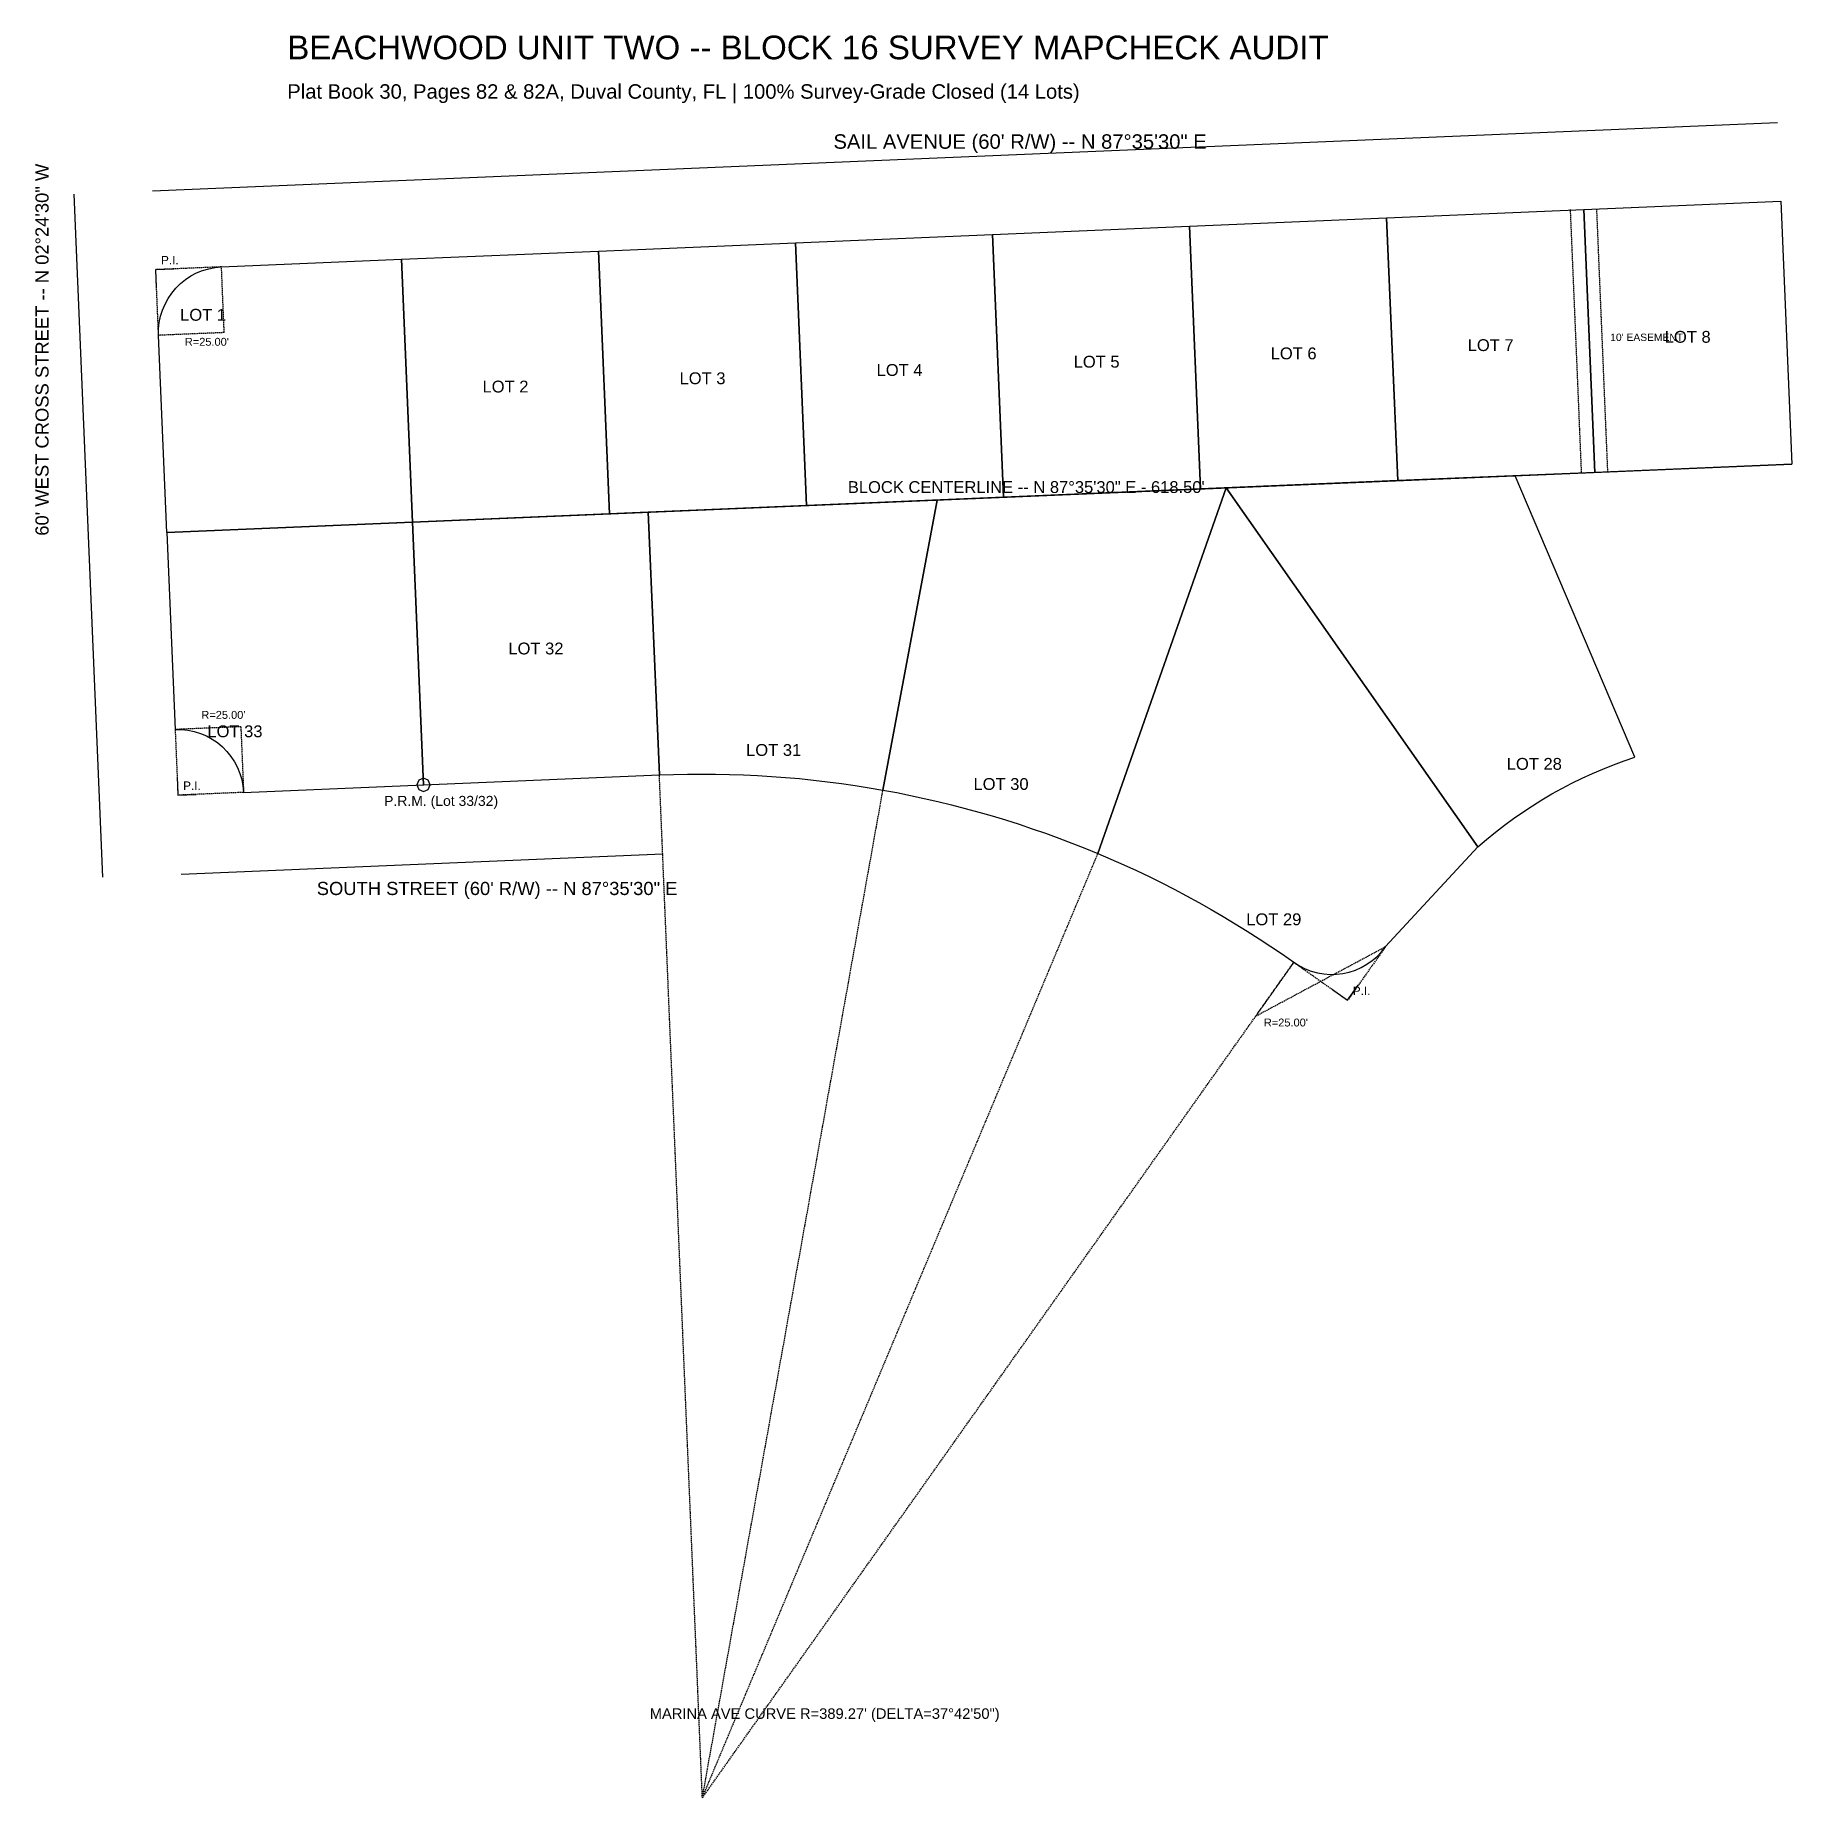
# Model space of a CAD drawing. Extents: x 950 to 1936, y 519 to 1189.
# Drawn here: x 950 to 1618, y 519 to 1189 of the extents above; entities that cross this region are included whole.
import ezdxf
from ezdxf.enums import TextEntityAlignment as Align

# ---------------------------------------------------------------- set-up
doc = ezdxf.new("R2010")
doc.units = 0
doc.linetypes.add('DASHED', pattern=[0.75, 0.5, -0.25])
doc.linetypes.add('ROT_90.00', pattern=[0])
for name, color, linetype in [('BLOCK_CL', 2, 'Continuous'), ('CURVE', 6, 'CONTINUOUS'), ('DIM-LABELS', 3, 'CONTINUOUS'), ('EASEMENT', 3, 'DASHED'), ('LOT_LINE', 4, 'CONTINUOUS'), ('MONUMENT', 2, 'CONTINUOUS'), ('RADIAL_LINE', 1, 'DASHED'), ('ROW_STREET', 2, 'CONTINUOUS'), ('STREET_CL', 2, 'Continuous'), ('TEXT-LABELS', 7, 'CONTINUOUS'), ('TITLEBLOCK', 2, 'CONTINUOUS')]:
    doc.layers.add(name, color=color, linetype=linetype)
doc.styles.get("Standard").update_dxf_attribs({"font": 'Arial'})

msp = doc.modelspace()

# ---------------------------------------------------------------- texts
at = {"layer": 'BLOCK_CL'}
msp.add_text('BLOCK CENTERLINE -- N 87%%d35\'30" E - 618.50\'', height=4.5, dxfattribs=at).set_placement((1258.9768, 1014.995))
at = {"layer": 'DIM-LABELS'}
for s, height, p in [('P.I.', 3.2, (997.7979, 1101.9117)), ('P.I.', 3.2, (1006.2021, 902.0883)), ('P.I.', 3.2, (1451.0332, 824.0906)), ('MARINA AVE CURVE R=389.27\' (DELTA=37%%d42\'50")', 4, (1183.6577, 548.8629))]:
    msp.add_text(s, height=height, dxfattribs=at).set_placement(p)
at = {"layer": 'EASEMENT'}
msp.add_text("10' EASEMENT", height=2.8, dxfattribs=at).set_placement((1548.9189, 1072.7942))
at = {"layer": 'MONUMENT'}
msp.add_text('P.R.M. (Lot 33/32)', height=3.8, dxfattribs=at).set_placement((1082.6195, 896.0173))
at = {"layer": 'ROW_STREET'}
for s, height, p in [('SAIL AVENUE (60\' R/W) -- N 87%%d35\'30" E', 5.5, (1253.5141, 1145.8802)), ('SOUTH STREET (60\' R/W) -- N 87%%d35\'30" E', 5, (1057.0118, 862.1148))]:
    msp.add_text(s, height=height, dxfattribs=at).set_placement(p)
at = {"layer": 'ROW_STREET', "linetype": 'ROT_90.00'}
msp.add_text('60\' WEST CROSS STREET -- N 02%%d24\'30" W', height=5, rotation=90, dxfattribs=at).set_placement((955.0265, 998.7394))
at = {"layer": 'TEXT-LABELS'}
for s, p in [('LOT 1', (1013.7878, 1082.7496)), ('LOT 7', (1503.452, 1071.2184)), ('LOT 8', (1578.3858, 1074.37)), ('LOT 5', (1353.5845, 1064.9153)), ('LOT 6', (1428.5183, 1068.0669)), ('LOT 3', (1203.717, 1058.6122)), ('LOT 4', (1278.6508, 1061.7637)), ('LOT 2', (1128.7832, 1055.4606)), ('LOT 32', (1140.3588, 955.859)), ('LOT 33', (1025.8981, 924.3686)), ('LOT 31', (1230.7766, 917.2762)), ('LOT 28', (1520.0476, 911.996)), ('LOT 30', (1317.2456, 904.336)), ('LOT 29', (1420.9721, 852.8879))]:
    msp.add_text(s, height=4.5, dxfattribs=at).set_placement(p, align=Align.MIDDLE_CENTER)
for p in [(1006.8263, 1070.9843), (1013.1295, 929.1168), (1417.1828, 812.1369)]:
    msp.add_text("R=25.00'", height=3, dxfattribs=at).set_placement(p)
at = {"layer": 'TITLEBLOCK'}
for s, height, p in [('BEACHWOOD UNIT TWO -- BLOCK 16 SURVEY MAPCHECK AUDIT', 9, (1045.7979, 1179.9117)), ('Plat Book 30, Pages 82 & 82A, Duval County, FL | 100% Survey-Grade Closed (14 Lots)', 5.5, (1045.7979, 1164.9117))]:
    msp.add_text(s, height=height, dxfattribs=at).set_placement(p)

# ---------------------------------------------------------------- linework, layer by layer
at = {"layer": 'BLOCK_CL'}
msp.add_line((1000, 1000), (1617.9537, 1025.99), dxfattribs=at)
at = {"layer": 'CURVE'}
for points in [[(996.8484, 1074.9338), (996.8657, 1077.3871), (997.1234, 1079.8269), (997.619, 1082.2297), (998.3477, 1084.5724), (999.3026, 1086.8323), (1000.4743, 1088.9878), (1001.8517, 1091.018), (1003.4215, 1092.9035), (1005.1685, 1094.626), (1007.0759, 1096.169), (1009.1254, 1097.5176), (1011.2972, 1098.6588), (1013.5703, 1099.5817), (1015.9231, 1100.2773), (1018.3326, 1100.739), (1020.7758, 1100.9622)], [(1003.1516, 925.0662), (1005.6049, 925.0489), (1008.0447, 924.7912), (1010.4475, 924.2957), (1012.7902, 923.5669), (1015.0501, 922.6121), (1017.2056, 921.4403), (1019.2359, 920.063), (1021.1213, 918.4932), (1022.8438, 916.7462), (1024.3868, 914.8388), (1025.7354, 912.7893), (1026.8767, 910.6175), (1027.7995, 908.3443), (1028.4951, 905.9916), (1028.9568, 903.5821), (1029.18, 901.1389)], [(1498.6037, 880.4155), (1501.881, 883.2417), (1505.2301, 885.9825), (1508.6486, 888.6361), (1512.1344, 891.2008), (1515.685, 893.6748), (1519.2983, 896.0565), (1522.9717, 898.3443), (1526.7029, 900.5367), (1530.4893, 902.6323), (1534.3284, 904.6296), (1538.2177, 906.5273), (1542.1546, 908.3242), (1546.1365, 910.019), (1550.1608, 911.6107), (1554.2247, 913.0982), (1558.3256, 914.4805)], [(1187.3002, 907.7891), (1192.635, 907.9768), (1197.9719, 908.0914), (1203.3098, 908.1328), (1208.6478, 908.1009), (1213.9848, 907.9959), (1219.3199, 907.8177), (1224.6521, 907.5664), (1229.9803, 907.2419), (1235.3035, 906.8445), (1240.6208, 906.374), (1245.9312, 905.8307), (1251.2336, 905.2147), (1256.5271, 904.5259), (1261.8106, 903.7647), (1267.0832, 902.9311), (1272.3438, 902.0252)], [(1272.3438, 902.0252), (1277.5916, 901.0473), (1282.8254, 899.9976), (1288.0444, 898.8761), (1293.2475, 897.6832), (1298.4337, 896.4191), (1303.6021, 895.0839), (1308.7517, 893.6781), (1313.8816, 892.2017), (1318.9907, 890.6551), (1324.0781, 889.0386), (1329.1429, 887.3525), (1334.1841, 885.5971), (1339.2008, 883.7728), (1344.192, 881.8798), (1349.1567, 879.9186), (1354.0941, 877.8894)], [(1354.0941, 877.8894), (1359.0032, 875.7928), (1363.883, 873.629), (1368.7328, 871.3985), (1373.5515, 869.1018), (1378.3382, 866.7391), (1383.0922, 864.3111), (1387.8123, 861.8181), (1392.4979, 859.2605), (1397.1479, 856.639), (1401.7615, 853.954), (1406.3379, 851.2059), (1410.8762, 848.3954), (1415.3755, 845.5229), (1419.835, 842.5889), (1424.2538, 839.5941), (1428.6312, 836.539)], [(1428.6312, 836.539), (1430.7005, 835.221), (1432.889, 834.1123), (1435.1757, 833.2233), (1437.5385, 832.5628), (1439.9547, 832.1371), (1442.4009, 831.9502), (1444.8537, 832.0041), (1447.2894, 832.298), (1449.6846, 832.8293), (1452.0162, 833.5928), (1454.2616, 834.5812), (1456.3994, 835.7849), (1458.409, 837.1924), (1460.2709, 838.79), (1461.9672, 840.5624), (1463.4816, 842.4926)]]:
    msp.add_lwpolyline(points, dxfattribs=at)
at = {"layer": 'EASEMENT'}
for p, q in [((1538.0199, 1022.8384), (1533.8178, 1122.7501)), ((1548.0199, 1022.8384), (1543.8178, 1122.7501))]:
    msp.add_line(p, q, dxfattribs=at)
at = {"layer": 'LOT_LINE'}
for points in [[(1393.1524, 1016.5353), (1388.9503, 1116.4469), (1463.8841, 1119.5985), (1468.0862, 1019.6868)], [(1468.0862, 1019.6868), (1463.8841, 1119.5985), (1538.8178, 1122.7501), (1543.0199, 1022.8384)], [(1543.0199, 1022.8384), (1538.8178, 1122.7501), (1613.7516, 1125.9016), (1617.9537, 1025.99)], [(1243.2849, 1010.2321), (1239.0828, 1110.1438), (1314.0166, 1113.2954), (1318.2187, 1013.3837)], [(1318.2187, 1013.3837), (1314.0166, 1113.2954), (1388.9503, 1116.4469), (1393.1524, 1016.5353)], [(1093.4174, 1003.929), (1089.2153, 1103.8406), (1164.1491, 1106.9922), (1168.3512, 1007.0805)], [(1168.3512, 1007.0805), (1164.1491, 1106.9922), (1239.0828, 1110.1438), (1243.2849, 1010.2321)], [(1000, 1000), (996.8484, 1074.9338), (996.8657, 1077.3871), (997.1234, 1079.8269), (997.619, 1082.2297), (998.3477, 1084.5724), (999.3026, 1086.8323), (1000.4743, 1088.9878), (1001.8517, 1091.018), (1003.4215, 1092.9035), (1005.1685, 1094.626), (1007.0759, 1096.169), (1009.1254, 1097.5176), (1011.2972, 1098.6588), (1013.5703, 1099.5817), (1015.9231, 1100.2773), (1018.3326, 1100.739), (1020.7758, 1100.9622), (1089.2153, 1103.8406), (1093.4174, 1003.929)], [(1498.6037, 880.4155), (1501.881, 883.2417), (1505.2301, 885.9825), (1508.6486, 888.6361), (1512.1344, 891.2008), (1515.685, 893.6748), (1519.2983, 896.0565), (1522.9717, 898.3443), (1526.7029, 900.5367), (1530.4893, 902.6323), (1534.3284, 904.6296), (1538.2177, 906.5273), (1542.1546, 908.3242), (1546.1365, 910.019), (1550.1608, 911.6107), (1554.2247, 913.0982), (1558.3256, 914.4805), (1512.8067, 1021.5677), (1402.9038, 1016.9454)], [(1187.3002, 907.7891), (1192.635, 907.9768), (1197.9719, 908.0914), (1203.3098, 908.1328), (1208.6478, 908.1009), (1213.9848, 907.9959), (1219.3199, 907.8177), (1224.6521, 907.5664), (1229.9803, 907.2419), (1235.3035, 906.8445), (1240.6208, 906.374), (1245.9312, 905.8307), (1251.2336, 905.2147), (1256.5271, 904.5259), (1261.8106, 903.7647), (1267.0832, 902.9311), (1272.3438, 902.0252), (1293.001, 1012.3231), (1183.0981, 1007.7008)], [(1272.3438, 902.0252), (1277.5916, 901.0473), (1282.8254, 899.9976), (1288.0444, 898.8761), (1293.2475, 897.6832), (1298.4337, 896.4191), (1303.6021, 895.0839), (1308.7517, 893.6781), (1313.8816, 892.2017), (1318.9907, 890.6551), (1324.0781, 889.0386), (1329.1429, 887.3525), (1334.1841, 885.5971), (1339.2008, 883.7728), (1344.192, 881.8798), (1349.1567, 879.9186), (1354.0941, 877.8894), (1402.9038, 1016.9454), (1293.001, 1012.3231)], [(1354.0941, 877.8894), (1359.0032, 875.7928), (1363.883, 873.629), (1368.7328, 871.3985), (1373.5515, 869.1018), (1378.3382, 866.7391), (1383.0922, 864.3111), (1387.8123, 861.8181), (1392.4979, 859.2605), (1397.1479, 856.639), (1401.7615, 853.954), (1406.3379, 851.2059), (1410.8762, 848.3954), (1415.3755, 845.5229), (1419.835, 842.5889), (1424.2538, 839.5941), (1428.6312, 836.539), (1430.7005, 835.221), (1432.889, 834.1123), (1435.1757, 833.2233), (1437.5385, 832.5628), (1439.9547, 832.1371), (1442.4009, 831.9502), (1444.8537, 832.0041), (1447.2894, 832.298), (1449.6846, 832.8293), (1452.0162, 833.5928), (1454.2616, 834.5812), (1456.3994, 835.7849), (1458.409, 837.1924), (1460.2709, 838.79), (1461.9672, 840.5624), (1463.4816, 842.4926), (1498.6037, 880.4155), (1402.9038, 1016.9454)], [(1097.6195, 904.0173), (1187.3002, 907.7891), (1183.0981, 1007.7008), (1093.4174, 1003.929)], [(1029.18, 901.1389), (1097.6195, 904.0173), (1093.4174, 1003.929), (1000, 1000), (1003.1516, 925.0662), (1005.6049, 925.0489), (1008.0447, 924.7912), (1010.4475, 924.2957), (1012.7902, 923.5669), (1015.0501, 922.6121), (1017.2056, 921.4403), (1019.2359, 920.063), (1021.1213, 918.4932), (1022.8438, 916.7462), (1024.3868, 914.8388), (1025.7354, 912.7893), (1026.8767, 910.6175), (1027.7995, 908.3443), (1028.4951, 905.9916), (1028.9568, 903.5821)]]:
    msp.add_lwpolyline(points, close=True, dxfattribs=at)
at = {"layer": 'MONUMENT'}
msp.add_lwpolyline([(1100.1195, 904.0173), (1099.3873, 905.7851), (1097.6195, 906.5173), (1095.8517, 905.7851), (1095.1195, 904.0173), (1095.8517, 902.2495), (1097.6195, 901.5173), (1099.3873, 902.2495)], close=True, dxfattribs=at)
msp.add_point((1097.6195, 904.0173), dxfattribs=at)
at = {"layer": 'RADIAL_LINE'}
for p, q in [((1020.7758, 1100.9622), (995.7979, 1099.9117)), ((996.8484, 1074.9338), (995.7979, 1099.9117)), ((1021.8263, 1075.9843), (1020.7758, 1100.9622)), ((1021.8263, 1075.9843), (996.8484, 1074.9338)), ((1028.1295, 926.1168), (1003.1516, 925.0662)), ((1003.1516, 925.0662), (1004.2021, 900.0883)), ((1028.1295, 926.1168), (1029.18, 901.1389)), ((1203.6577, 518.8629), (1187.3002, 907.7891)), ((1029.18, 901.1389), (1004.2021, 900.0883)), ((1203.6577, 518.8629), (1272.3438, 902.0252)), ((1203.6577, 518.8629), (1354.0941, 877.8894)), ((1414.1828, 816.1369), (1463.4816, 842.4926)), ((1463.4816, 842.4926), (1449.0332, 822.0906)), ((1203.6577, 518.8629), (1428.6312, 836.539)), ((1414.1828, 816.1369), (1428.6312, 836.539)), ((1428.6312, 836.539), (1449.0332, 822.0906))]:
    msp.add_line(p, q, dxfattribs=at)
at = {"layer": 'ROW_STREET'}
for p, q in [((995.7979, 1099.9117), (1002.7917, 1100.2058)), ((996.092, 1092.9179), (995.7979, 1099.9117)), ((1003.908, 907.0821), (1004.2021, 900.0883)), ((1004.2021, 900.0883), (1011.1959, 900.3825)), ((1443.3206, 826.1361), (1449.0332, 822.0906)), ((1449.0332, 822.0906), (1453.0788, 827.8031))]:
    msp.add_line(p, q, dxfattribs=at)
at = {"layer": 'STREET_CL'}
for p, q in [((994.5373, 1129.8852), (1612.491, 1155.8751)), ((964.5638, 1128.6245), (975.4892, 868.8542)), ((1005.4627, 870.1148), (1188.5609, 877.8156))]:
    msp.add_line(p, q, dxfattribs=at)

msp.set_redraw_order([(e.dxf.handle, doc.entitydb.next_handle()) for e in msp.query("TEXT MTEXT ATTDEF DIMENSION ARC_DIMENSION")])  # texts and dimensions are drawn at this point

doc.saveas('drawing.dxf')
